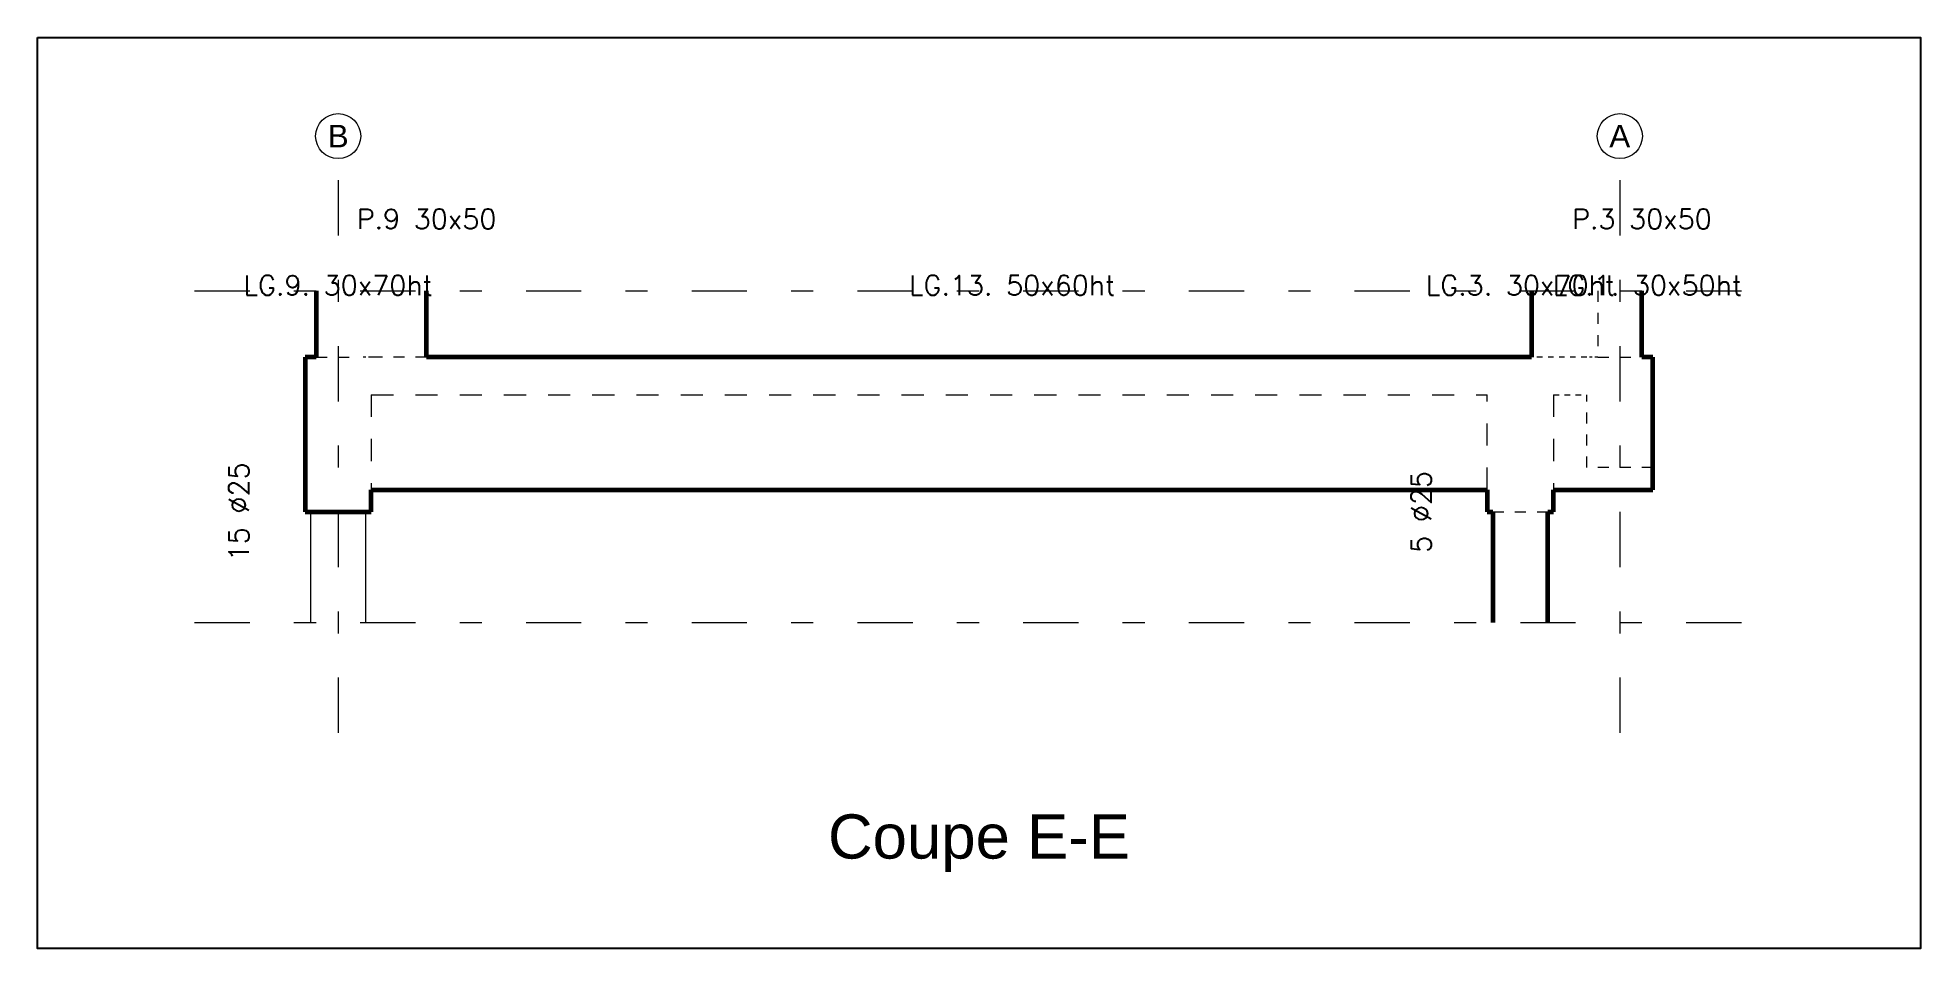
# Model space of a CAD drawing. Header units: centimetres. Extents: x -4069 to 1403, y -6242 to 452.
# Drawn here: x -3439 to -2587, y -3920 to -3508 of the extents above; entities that cross this region are included whole.
import ezdxf

# ---------------------------------------------------------------- set-up
doc = ezdxf.new("R2010")
doc.units = ezdxf.units.CM
doc.header["$LTSCALE"] = 100
doc.linetypes.add('GrDotted', pattern=[0.4, 0.1, -0.1, 0.1, -0.1])
doc.linetypes.add('GrFeatureAxis', pattern=[0.85, 0.25, -0.2, 0.1, -0.2, 0.1])
for name, color, linetype in [('farges. Coupe E-E', 7, 'Continuous'), ('K_ENT_M_farges_Bottom view 4 - Souterain Coupe A-A Coupe B-B Coupe C-C Coupe D-D Coupe E-E Coupe F-F Coupe G-G Coupe H-H Coupe K-K', 7, 'Continuous'), ('K_SYM_M_farges_Bottom view 4 - Souterain Coupe A-A Coupe B-B Coupe C-C Coupe D-D Coupe E-E Coupe F-F Coupe G-G Coupe H-H Coupe K-K', 7, 'Continuous')]:
    doc.layers.add(name, color=color, linetype=linetype)
doc.styles.add('GrGrid', font='ARIAL.TTF', dxfattribs={"height": 17})
doc.styles.add('GrTitleDrawing', font='swissli.ttf', dxfattribs={"height": 20})

msp = doc.modelspace()

# ---------------------------------------------------------------- texts
at = {"layer": 'farges. Coupe E-E', "color": 5, "linetype": 'Continuous', "lineweight": -3, "style": 'GrGrid'}
for s, p in [('B', (-3307.77, -3557.97)), ('A', (-2727.8, -3557.97))]:
    msp.add_text(s, height=10.2, dxfattribs=at).set_placement(p)
at = {"layer": 'farges. Coupe E-E', "color": 7, "linetype": 'Continuous', "lineweight": -3, "insert": (-3013.02, -3859.73), "char_height": 20, "attachment_point": 2, "style": 'GrTitleDrawing'}
msp.add_mtext('Coupe E-E', dxfattribs=at)
at = {"layer": 'K_SYM_M_farges_Bottom view 4 - Souterain Coupe A-A Coupe B-B Coupe C-C Coupe D-D Coupe E-E Coupe F-F Coupe G-G Coupe H-H Coupe K-K', "color": 7, "linetype": 'Continuous', "lineweight": -3, "char_height": 9, "attachment_point": 5}
for s, insert in [('{\\Fsimplex.shx|c0|c0;P.9 30x50}', (-3263.02, -3590.37)), ('{\\Fsimplex.shx|c0|c0;P.3 30x50}', (-2713.02, -3590.37)), ('{\\Fsimplex.shx|c0|c0;LG.9. 30x70ht}', (-3303.02, -3620.37)), ('{\\Fsimplex.shx|c0|c0;LG.13. 50x60ht}', (-2998.02, -3620.37)), ('{\\Fsimplex.shx|c0|c0;LG.3. 30x70ht}', (-2768.02, -3620.37)), ('{\\Fsimplex.shx|c0|c0;LG.1. 30x50ht}', (-2710.52, -3620.37))]:
    msp.add_mtext(s, dxfattribs=dict(at, insert=insert))
at = {"layer": 'K_SYM_M_farges_Bottom view 4 - Souterain Coupe A-A Coupe B-B Coupe C-C Coupe D-D Coupe E-E Coupe F-F Coupe G-G Coupe H-H Coupe K-K', "color": 7, "linetype": 'Continuous', "lineweight": -3, "char_height": 9, "attachment_point": 5, "rotation": 90}
for s, insert in [('{\\Fsimplex.shx|c0|c0;15 %%c25}', (-3348, -3722.87)), ('{\\Fsimplex.shx|c0|c0;5 %%c25}', (-2812.95, -3722.87))]:
    msp.add_mtext(s, dxfattribs=dict(at, insert=insert))

# ---------------------------------------------------------------- linework, layer by layer
at = {"layer": 'farges. Coupe E-E', "color": 251, "linetype": 'GrFeatureAxis', "lineweight": 18}
for p, q in [((-3303.02, -3572.87), (-3303.02, -3822.87)), ((-2723.02, -3572.87), (-2723.02, -3822.87))]:
    msp.add_line(p, q, dxfattribs=at)
at = {"layer": 'farges. Coupe E-E', "color": 9, "linetype": 'GrFeatureAxis', "lineweight": 20}
for p, q in [((-3368.02, -3622.87), (-2658.02, -3622.87)), ((-3368.02, -3772.87), (-2658.02, -3772.87))]:
    msp.add_line(p, q, dxfattribs=at)
at = {"layer": 'farges. Coupe E-E', "color": 6, "linetype": 'Continuous', "lineweight": 60}
for p, q in [((-3313.02, -3622.87), (-3313.02, -3652.87)), ((-3263.02, -3652.87), (-3263.02, -3622.87)), ((-2763.02, -3622.87), (-2763.02, -3652.87)), ((-2713.02, -3652.87), (-2713.02, -3622.87)), ((-2780.45, -3722.87), (-2780.45, -3772.87)), ((-2755.6, -3772.87), (-2755.6, -3722.87))]:
    msp.add_line(p, q, dxfattribs=at)
at = {"layer": 'farges. Coupe E-E', "color": 9, "linetype": 'GrDotted', "lineweight": 15, "ltscale": 0.5}
for p, q in [((-2733.02, -3622.87), (-2733.02, -3652.87)), ((-3263.02, -3652.87), (-3288.02, -3652.87)), ((-2738.02, -3702.87), (-2738.02, -3669.87)), ((-2708.02, -3702.87), (-2738.02, -3702.87)), ((-2780.5, -3722.87), (-2755.55, -3722.87))]:
    msp.add_line(p, q, dxfattribs=at)
at = {"layer": 'farges. Coupe E-E', "color": 102, "linetype": 'Continuous', "lineweight": 60}
for p, q in [((-3313.02, -3652.87), (-3318.02, -3652.87)), ((-3318.02, -3652.87), (-3318.02, -3722.87)), ((-2783.02, -3652.87), (-3263.02, -3652.87)), ((-2763.02, -3652.87), (-2783.02, -3652.87)), ((-2708.02, -3652.87), (-2713.02, -3652.87)), ((-2708.02, -3702.87), (-2708.02, -3652.87)), ((-2708.02, -3712.87), (-2708.02, -3702.87)), ((-3288.02, -3722.87), (-3288.02, -3712.87)), ((-3288.02, -3712.87), (-2783.02, -3712.87)), ((-2783.02, -3712.87), (-2783.02, -3722.87)), ((-2753.02, -3722.87), (-2753.02, -3712.87)), ((-2753.02, -3712.87), (-2708.02, -3712.87)), ((-3318.02, -3722.87), (-3288.02, -3722.87)), ((-2783.02, -3722.87), (-2780.45, -3722.87)), ((-2755.6, -3722.87), (-2753.02, -3722.87))]:
    msp.add_line(p, q, dxfattribs=at)
at = {"layer": 'farges. Coupe E-E', "color": 5, "linetype": 'GrDotted', "lineweight": 20, "ltscale": 0.5}
for p, q in [((-3313.02, -3652.87), (-3293.02, -3652.87)), ((-2733.02, -3652.87), (-2713.02, -3652.87))]:
    msp.add_line(p, q, dxfattribs=at)
at = {"layer": 'farges. Coupe E-E', "color": 9, "linetype": 'GrDotted', "lineweight": 15, "ltscale": 0.125}
for p, q in [((-3288.02, -3652.87), (-3293.02, -3652.87)), ((-2733.02, -3652.87), (-2738.02, -3652.87))]:
    msp.add_line(p, q, dxfattribs=at)
at = {"layer": 'farges. Coupe E-E', "color": 9, "linetype": 'GrDotted', "lineweight": 15, "ltscale": 0.25}
for p, q in [((-2753.02, -3652.87), (-2763.02, -3652.87)), ((-2738.02, -3652.87), (-2753.02, -3652.87)), ((-2753.02, -3669.87), (-2738.02, -3669.87))]:
    msp.add_line(p, q, dxfattribs=at)
at = {"layer": 'farges. Coupe E-E', "color": 9, "linetype": 'GrDotted', "lineweight": 15}
for p, q in [((-3288.02, -3669.87), (-3288.02, -3712.87)), ((-3288.02, -3669.87), (-2783.02, -3669.87)), ((-2783.02, -3712.87), (-2783.02, -3669.87)), ((-2753.02, -3669.87), (-2753.02, -3712.87))]:
    msp.add_line(p, q, dxfattribs=at)
at = {"layer": 'farges. Coupe E-E', "color": 6, "linetype": 'Continuous', "lineweight": 20}
for p, q in [((-3315.5, -3722.87), (-3315.5, -3772.87)), ((-3290.55, -3772.87), (-3290.55, -3722.87))]:
    msp.add_line(p, q, dxfattribs=at)
at = {"layer": 'farges. Coupe E-E', "color": 9, "linetype": 'GrDotted', "lineweight": 15, "ltscale": 0.004919}
for p, q in [((-3315.3, -3722.87), (-3315.5, -3722.87)), ((-3290.55, -3722.87), (-3290.74, -3722.87))]:
    msp.add_line(p, q, dxfattribs=at)
at = {"layer": 'farges. Coupe E-E', "color": 6, "linetype": 'Continuous', "lineweight": 18}
for centre in [(-3303.02, -3552.87), (-2723.02, -3552.87)]:
    msp.add_ellipse(centre, major_axis=(7.21, 7.21), ratio=1, start_param=5.497787, end_param=11.780972, dxfattribs=at)
at = {"layer": 'K_ENT_M_farges_Bottom view 4 - Souterain Coupe A-A Coupe B-B Coupe C-C Coupe D-D Coupe E-E Coupe F-F Coupe G-G Coupe H-H Coupe K-K', "color": 7, "linetype": 'Continuous', "lineweight": -3}
msp.add_lwpolyline([(-3439.02, -3508.33), (-2587.02, -3508.33), (-2587.02, -3920.34), (-3439.02, -3920.34), (-3439.02, -3508.33)], dxfattribs=at)

msp.set_redraw_order([(e.dxf.handle, doc.entitydb.next_handle()) for e in msp.query("TEXT MTEXT ATTDEF DIMENSION ARC_DIMENSION")])  # texts and dimensions are drawn at this point

doc.saveas('drawing.dxf')
